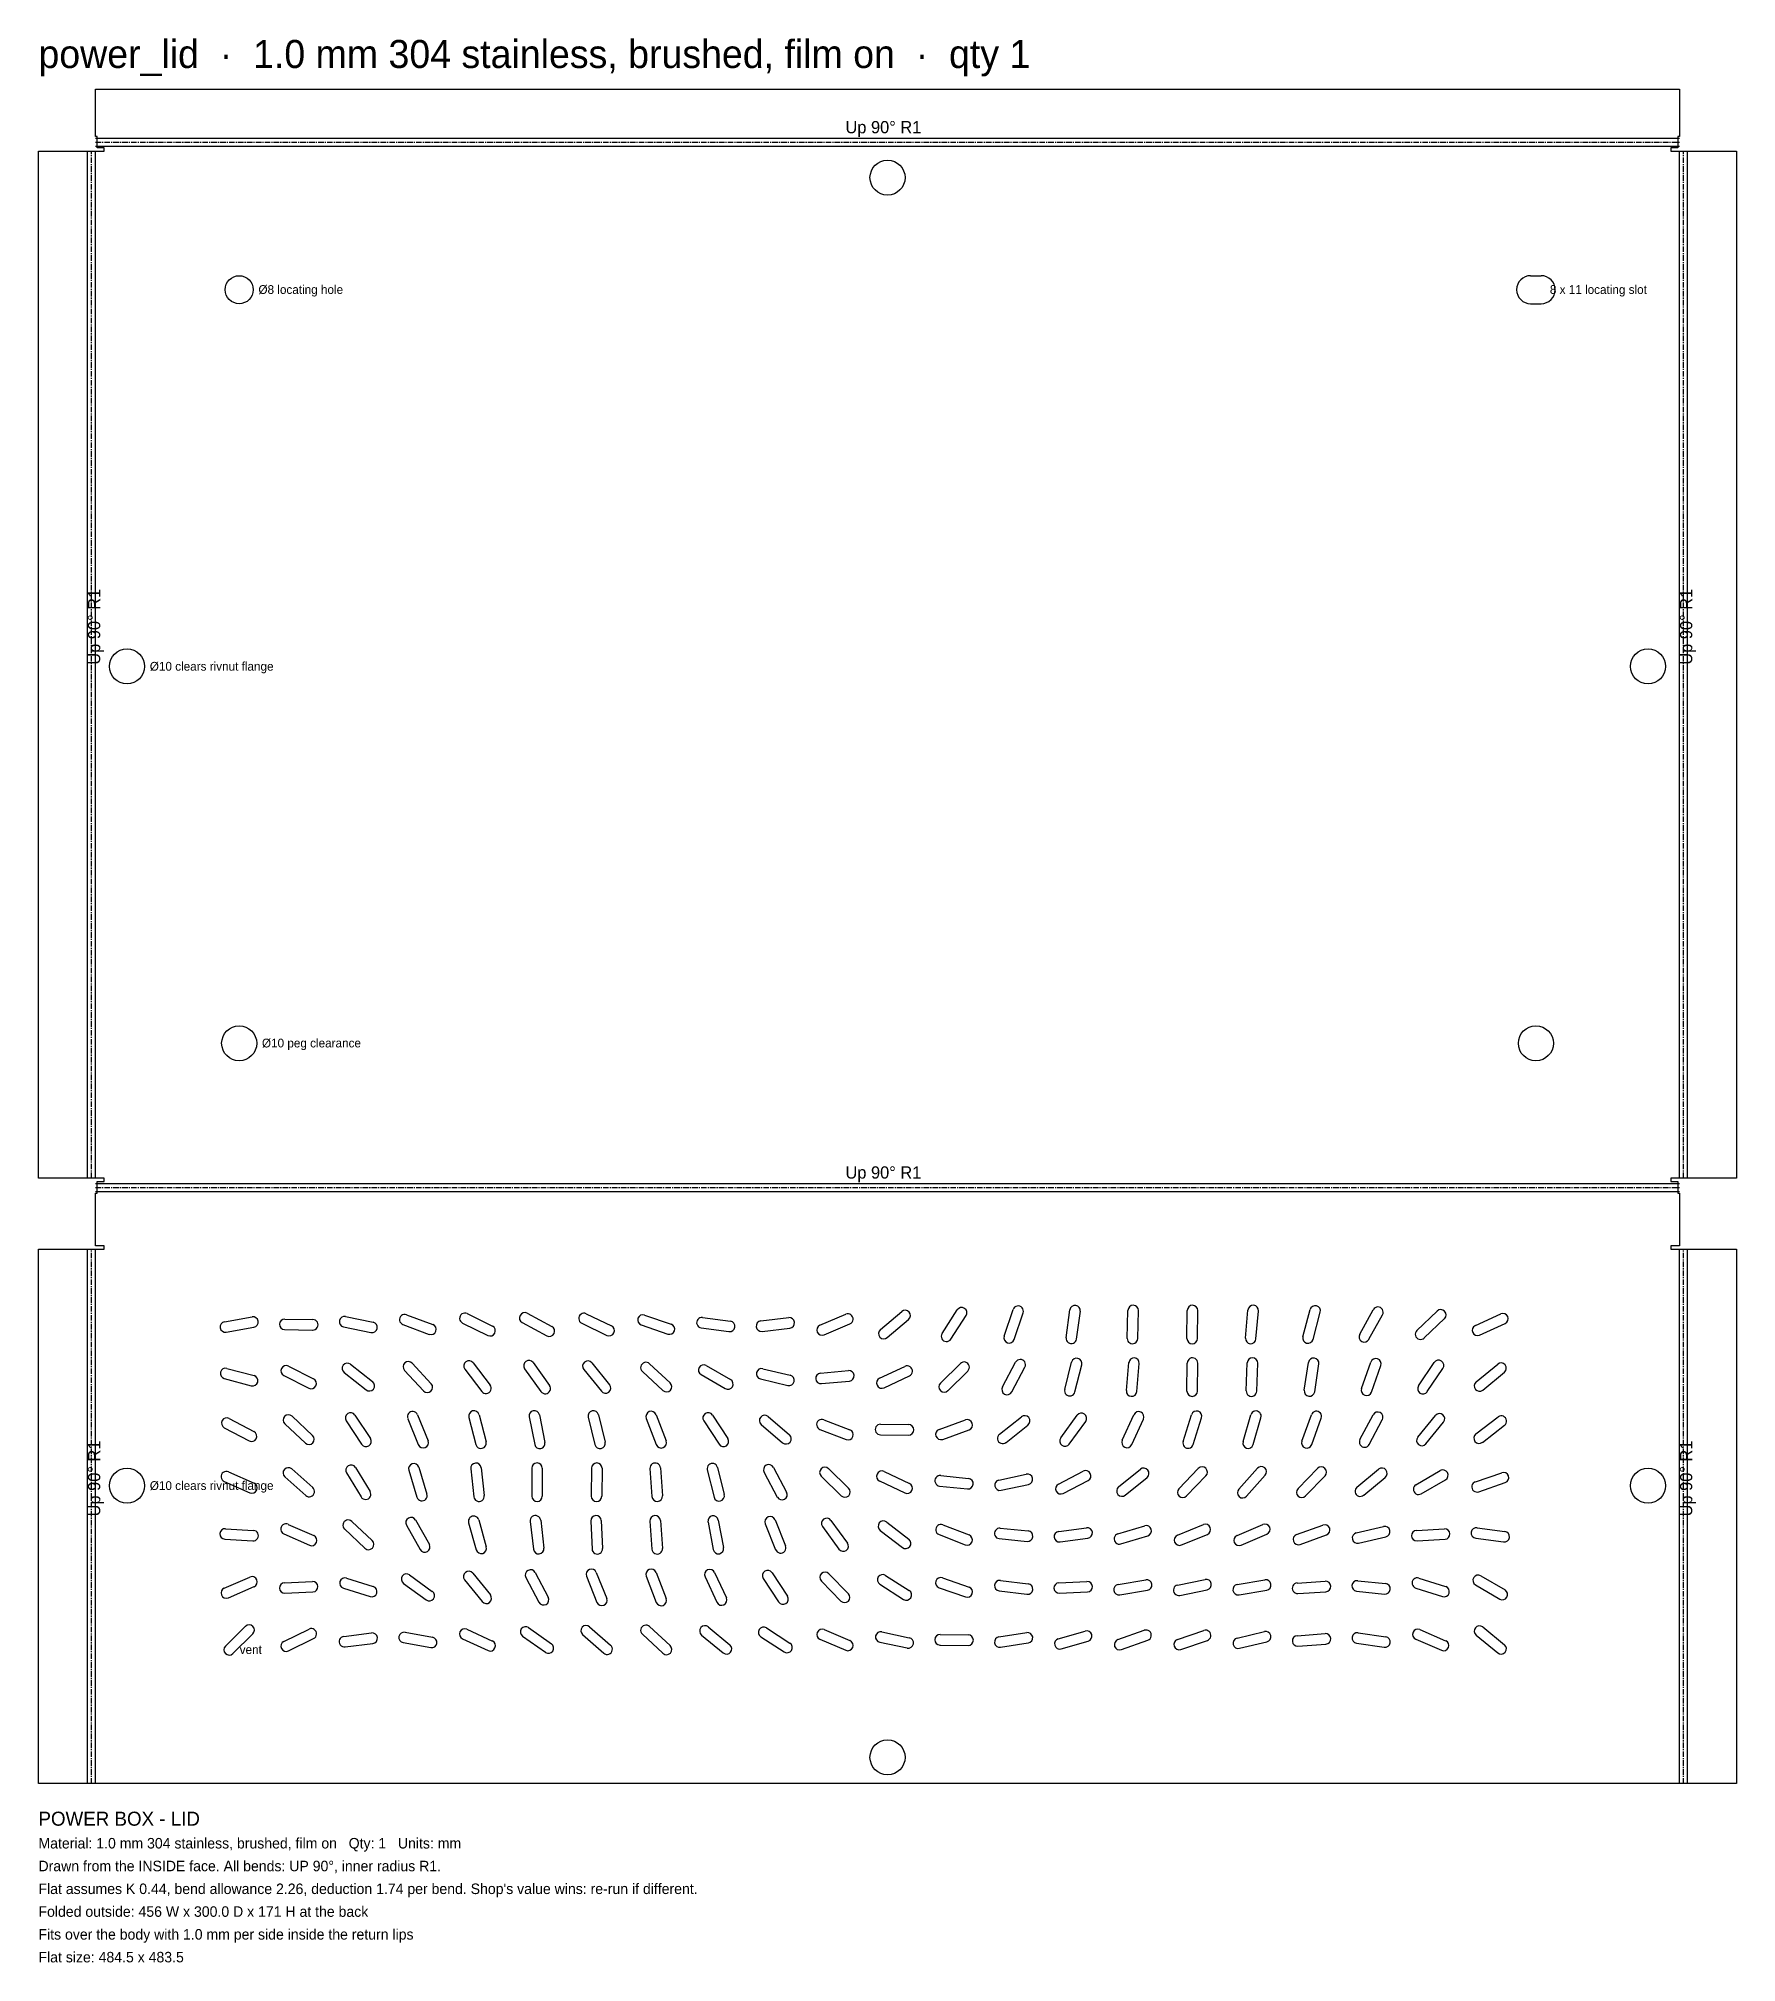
# Model space of a CAD drawing. Extents: x 0 to 1370, y -1092 to 53.
# Drawn here: x 886 to 1370, y -1081 to -532 of the extents above; entities that cross this region are included whole.
import ezdxf

# ---------------------------------------------------------------- set-up
doc = ezdxf.new("R2010")
doc.units = 0
doc.linetypes.add('CENTER2', pattern=[2.541, 1.587, -0.318, 0.318, -0.318])
for name, color, linetype in [('Bend Center', 1, 'CENTER2'), ('Bend Notes', 3, 'CONTINUOUS'), ('Leaders', 5, 'CONTINUOUS'), ('Part Labels', 2, 'Continuous'), ('Title', 7, 'CONTINUOUS'), ('Visible', 7, 'CONTINUOUS'), ('Visible Narrow', 8, 'CONTINUOUS')]:
    doc.layers.add(name, color=color, linetype=linetype)

msp = doc.modelspace()

# ---------------------------------------------------------------- texts
at = {"layer": 'Bend Notes'}
for p in [(1116.23, -559.27), (1116.23, -857.53)]:
    msp.add_text('Up 90%%D R1', height=3.5, dxfattribs=at).set_placement(p)
for p in [(903.59, -710.9), (1357.86, -710.9), (903.59, -953.92), (1357.86, -953.92)]:
    msp.add_text('Up 90%%D R1', height=3.5, rotation=90, dxfattribs=at).set_placement(p)
at = {"layer": 'Leaders'}
for s, p in [('%%c8 locating hole', (948.73, -605.1)), ('8 x 11 locating slot', (1317.23, -605.1)), ('%%c10 clears rivnut flange', (917.73, -712.6)), ('%%c10 peg clearance', (949.73, -820.1)), ('%%c10 clears rivnut flange', (917.73, -946.37)), ('vent', (943.38, -993.18))]:
    msp.add_text(s, height=2.5, dxfattribs=at).set_placement(p)
at = {"layer": 'Part Labels'}
msp.add_text('power_lid  ·  1.0 mm 304 stainless, brushed, film on  ·  qty 1', height=8, dxfattribs=at).set_placement((885.96, -540.64))
at = {"layer": 'Title'}
for s, height, p in [('POWER BOX - LID', 4, (885.96, -1042.17)), ('Material: 1.0 mm 304 stainless, brushed, film on   Qty: 1   Units: mm', 3, (885.96, -1048.67)), ('Drawn from the INSIDE face. All bends: UP 90%%D, inner radius R1.', 3, (885.96, -1055.17)), ("Flat assumes K 0.44, bend allowance 2.26, deduction 1.74 per bend. Shop's value wins: re-run if different.", 3, (885.96, -1061.67)), ('Folded outside: 456 W x 300.0 D x 171 H at the back', 3, (885.96, -1068.17)), ('Fits over the body with 1.0 mm per side inside the return lips', 3, (885.96, -1074.67)), ('Flat size: 484.5 x 483.5', 3, (885.96, -1081.17))]:
    msp.add_text(s, height=height, dxfattribs=at).set_placement(p)

# ---------------------------------------------------------------- linework, layer by layer
at = {"layer": 'Bend Center'}
for p, q in [((901.09, -857.4), (901.09, -564.4)), ((902.23, -561.77), (1354.23, -561.77)), ((1355.36, -857.4), (1355.36, -564.4)), ((902.23, -860.03), (1354.23, -860.03)), ((901.09, -1030.17), (901.09, -877.67)), ((1355.36, -1030.17), (1355.36, -877.67))]:
    msp.add_line(p, q, dxfattribs=at)
at = {"layer": 'Visible'}
for p, q in [((902.23, -560.14), (902.23, -546.64)), ((902.23, -546.64), (1354.23, -546.64)), ((1354.23, -546.64), (1354.23, -560.14)), ((885.96, -857.4), (885.96, -564.4)), ((885.96, -564.4), (899.46, -564.4)), ((899.46, -564.4), (899.96, -564.4)), ((899.96, -564.4), (902.23, -564.4)), ((902.73, -560.14), (902.23, -560.14)), ((902.23, -564.4), (904.73, -564.4)), ((902.73, -563.4), (902.73, -560.14)), ((904.73, -563.4), (902.73, -563.4)), ((904.73, -564.4), (904.73, -563.4)), ((1353.73, -563.4), (1351.73, -563.4)), ((1351.73, -563.4), (1351.73, -564.4)), ((1351.73, -564.4), (1354.23, -564.4)), ((1354.23, -560.14), (1353.73, -560.14)), ((1353.73, -560.14), (1353.73, -563.4)), ((1354.23, -564.4), (1356.49, -564.4)), ((1356.49, -564.4), (1356.99, -564.4)), ((1356.99, -564.4), (1370.49, -564.4)), ((1370.49, -564.4), (1370.49, -857.4)), ((1311.73, -599.9), (1314.73, -599.9)), ((1311.73, -607.9), (1314.73, -607.9)), ((899.46, -857.4), (885.96, -857.4)), ((899.96, -857.4), (899.46, -857.4)), ((902.23, -857.4), (899.96, -857.4)), ((904.73, -857.4), (902.23, -857.4)), ((902.23, -876.67), (902.23, -861.67)), ((902.23, -861.67), (902.73, -861.67)), ((902.73, -861.67), (902.73, -858.4)), ((902.73, -858.4), (904.73, -858.4)), ((904.73, -858.4), (904.73, -857.4)), ((1354.23, -857.4), (1351.73, -857.4)), ((1351.73, -857.4), (1351.73, -858.4)), ((1351.73, -858.4), (1353.73, -858.4)), ((1353.73, -858.4), (1353.73, -861.67)), ((1353.73, -861.67), (1354.23, -861.67)), ((1356.49, -857.4), (1354.23, -857.4)), ((1354.23, -861.67), (1354.23, -876.67)), ((1356.99, -857.4), (1356.49, -857.4)), ((1370.49, -857.4), (1356.99, -857.4)), ((885.96, -1030.17), (885.96, -877.67)), ((885.96, -877.67), (899.46, -877.67)), ((899.46, -877.67), (899.96, -877.67)), ((899.96, -877.67), (902.23, -877.67)), ((904.73, -876.67), (902.23, -876.67)), ((902.23, -877.67), (904.73, -877.67)), ((904.73, -877.67), (904.73, -876.67)), ((1354.23, -876.67), (1351.73, -876.67)), ((1351.73, -876.67), (1351.73, -877.67)), ((1351.73, -877.67), (1354.23, -877.67)), ((1354.23, -877.67), (1356.49, -877.67)), ((1356.49, -877.67), (1356.99, -877.67)), ((1356.99, -877.67), (1370.49, -877.67)), ((1370.49, -877.67), (1370.49, -1030.17)), ((939.03, -898.38), (946.9, -896.99)), ((939.55, -901.34), (947.43, -899.95)), ((956.25, -897.6), (964.25, -897.73)), ((973.01, -899.83), (980.84, -901.44)), ((973.61, -896.89), (981.45, -898.5)), ((989.95, -899.18), (997.45, -901.97)), ((991, -896.36), (998.5, -899.15)), ((1006.98, -898.74), (1014.15, -902.28)), ((1008.3, -896.05), (1015.48, -899.59)), ((1023.99, -898.59), (1031.04, -902.38)), ((1025.41, -895.95), (1032.46, -899.74)), ((1040.97, -898.78), (1048.17, -902.26)), ((1042.28, -896.07), (1049.48, -899.56)), ((1057.96, -899.29), (1065.53, -901.88)), ((1058.92, -896.45), (1066.5, -899.04)), ((1075.06, -900.11), (1082.99, -901.19)), ((1075.47, -897.14), (1083.39, -898.22)), ((1092.08, -898.14), (1100.03, -897.21)), ((1092.43, -901.12), (1100.37, -900.19)), ((1108.96, -899.36), (1116.31, -896.21)), ((1110.14, -902.12), (1117.49, -898.97)), ((1126.21, -900.63), (1132.29, -895.43)), ((1128.16, -902.91), (1134.24, -897.71)), ((1143.8, -901.71), (1148.14, -894.99)), ((1146.32, -903.34), (1150.66, -896.62)), ((1161.53, -902.48), (1164.07, -894.9)), ((1164.38, -903.43), (1166.92, -895.85)), ((1179.2, -902.93), (1180.28, -895)), ((1182.17, -903.33), (1183.25, -895.4)), ((1196.62, -903.12), (1196.83, -895.13)), ((1199.62, -903.2), (1199.83, -895.21)), ((1213.68, -903.15), (1213.77, -895.15)), ((1216.68, -903.18), (1216.77, -895.18)), ((1230.38, -903.02), (1231.09, -895.05)), ((1233.36, -903.28), (1234.08, -895.32)), ((1246.75, -902.65), (1248.8, -894.92)), ((1249.66, -903.42), (1251.7, -895.68)), ((1262.98, -901.94), (1266.85, -894.94)), ((1265.61, -903.39), (1269.47, -896.39)), ((1279.3, -900.84), (1285.09, -895.32)), ((1281.37, -903.01), (1287.16, -897.49)), ((1295.96, -899.44), (1303.26, -896.16)), ((1297.19, -902.17), (1304.49, -898.89)), ((956.2, -900.6), (964.2, -900.73)), ((957.34, -911.02), (964.47, -914.64)), ((975.01, -910.51), (981.3, -915.46)), ((992.61, -910.21), (998.04, -916.08)), ((1010.01, -910.07), (1014.83, -916.45)), ((1027.11, -910.04), (1031.78, -916.54)), ((1043.87, -910.11), (1048.91, -916.33)), ((1060.3, -910.35), (1066.18, -915.78)), ((1076.51, -910.87), (1083.44, -914.86)), ((1125.97, -914.51), (1133.21, -911.11)), ((1143.32, -915.9), (1149.02, -910.29)), ((1161.02, -916.99), (1164.79, -909.93)), ((1178.79, -917.67), (1180.76, -909.92)), ((1181.7, -918.41), (1183.66, -910.66)), ((1196.39, -918.02), (1197.07, -910.05)), ((1199.38, -918.28), (1200.06, -910.31)), ((1213.68, -918.15), (1213.77, -910.15)), ((1216.68, -918.18), (1216.77, -910.18)), ((1230.59, -918.11), (1230.86, -910.12)), ((1233.59, -918.21), (1233.86, -910.22)), ((1247.16, -917.9), (1248.33, -909.99)), ((1250.13, -918.34), (1251.29, -910.43)), ((1263.48, -917.44), (1266.14, -909.89)), ((1266.31, -918.44), (1268.97, -910.89)), ((1279.75, -916.65), (1284.21, -910.01)), ((1296.18, -915.55), (1302.36, -910.47)), ((938.97, -914.58), (946.7, -916.65)), ((939.75, -911.68), (947.48, -913.75)), ((955.98, -913.69), (963.11, -917.31)), ((973.15, -912.87), (979.44, -917.82)), ((990.41, -912.25), (995.84, -918.12)), ((1007.62, -911.88), (1012.44, -918.26)), ((1024.68, -911.79), (1029.34, -918.29)), ((1041.54, -912), (1046.58, -918.22)), ((1058.27, -912.56), (1064.15, -917.98)), ((1075.01, -913.47), (1081.94, -917.46)), ((1091.99, -914.69), (1099.76, -916.56)), ((1092.69, -911.77), (1100.47, -913.65)), ((1109.1, -913.04), (1117.07, -912.3)), ((1109.38, -916.03), (1117.35, -915.29)), ((1127.24, -917.22), (1134.48, -913.82)), ((1145.43, -918.04), (1151.13, -912.43)), ((1163.66, -918.4), (1167.43, -911.35)), ((1282.24, -918.32), (1286.7, -911.68)), ((1298.09, -917.87), (1304.27, -912.78)), ((940.41, -925.96), (947.46, -929.73)), ((956.27, -927.54), (962.14, -932.99)), ((958.31, -925.35), (964.18, -930.79)), ((973.77, -926.65), (978.18, -933.33)), ((976.27, -925), (980.68, -931.68)), ((991.33, -926.03), (994.34, -933.44)), ((994.11, -924.9), (997.12, -932.31)), ((1008.77, -925.67), (1010.78, -933.41)), ((1011.68, -924.92), (1013.68, -932.66)), ((1025.96, -925.55), (1027.55, -933.38)), ((1028.9, -924.95), (1030.49, -932.79)), ((1042.82, -925.63), (1044.71, -933.41)), ((1045.74, -924.92), (1047.63, -932.7)), ((1059.39, -925.97), (1062.26, -933.44)), ((1062.19, -924.89), (1065.06, -932.36)), ((1075.78, -926.65), (1080.17, -933.33)), ((1078.28, -925), (1082.68, -931.68)), ((1092.21, -927.72), (1098.3, -932.9)), ((1094.15, -925.43), (1100.25, -930.61)), ((1110.04, -926.32), (1117.5, -929.21)), ((1126.24, -927.62), (1134.24, -927.71)), ((1142.95, -929.11), (1150.48, -926.4)), ((1160.16, -930.49), (1166.42, -925.5)), ((1177.67, -931.54), (1182.34, -925.04)), ((1180.11, -933.29), (1184.78, -926.79)), ((1195.22, -932.2), (1198.5, -924.9)), ((1197.95, -933.43), (1201.23, -926.13)), ((1212.58, -932.52), (1215.01, -924.9)), ((1215.44, -933.43), (1217.87, -925.81)), ((1229.67, -932.59), (1231.9, -924.91)), ((1232.55, -933.43), (1234.79, -925.75)), ((1246.46, -932.42), (1249.17, -924.89)), ((1249.28, -933.44), (1252, -925.91)), ((1263.03, -932), (1266.77, -924.93)), ((1265.68, -933.4), (1269.42, -926.33)), ((1279.54, -931.32), (1284.59, -925.12)), ((1281.86, -933.21), (1286.92, -927.01)), ((1296.14, -930.4), (1302.49, -925.54)), ((938.99, -928.6), (946.05, -932.38)), ((1108.95, -929.12), (1116.41, -932.01)), ((1126.21, -930.62), (1134.21, -930.71)), ((1143.97, -931.93), (1151.5, -929.22)), ((1162.04, -932.83), (1168.29, -927.84)), ((1297.96, -932.79), (1304.31, -927.93)), ((938.96, -943.93), (946.29, -947.15)), ((940.17, -941.19), (947.49, -944.4)), ((956.24, -942.63), (962.22, -947.94)), ((958.23, -940.39), (964.21, -945.7)), ((973.86, -941.53), (978.03, -948.36)), ((976.42, -939.97), (980.59, -946.8)), ((991.63, -940.77), (993.95, -948.43)), ((994.5, -939.9), (996.82, -947.56)), ((1009.31, -940.35), (1010.16, -948.3)), ((1012.29, -940.03), (1013.14, -947.98)), ((1026.72, -940.17), (1026.73, -948.17)), ((1029.72, -940.16), (1029.73, -948.16)), ((1043.77, -940.15), (1043.68, -948.15)), ((1046.77, -940.18), (1046.68, -948.18)), ((1060.44, -940.28), (1061.02, -948.26)), ((1063.43, -940.07), (1064.01, -948.05)), ((1076.8, -940.65), (1078.74, -948.41)), ((1079.71, -939.92), (1081.65, -947.68)), ((1093.01, -941.35), (1096.79, -948.4)), ((1095.66, -939.93), (1099.44, -946.98)), ((1109.32, -942.44), (1115.03, -948.04)), ((1111.42, -940.29), (1117.13, -945.89)), ((1125.97, -943.81), (1133.2, -947.23)), ((1127.25, -941.1), (1134.48, -944.52)), ((1143.4, -942.26), (1151.36, -943.09)), ((1160, -943.54), (1167.82, -941.86)), ((1176.99, -944.68), (1184.08, -940.99)), ((1178.37, -947.34), (1185.47, -943.65)), ((1194.17, -945.52), (1200.39, -940.48)), ((1196.07, -947.85), (1202.28, -942.81)), ((1211.37, -946.01), (1216.92, -940.24)), ((1213.53, -948.09), (1219.08, -942.32)), ((1228.45, -946.16), (1233.76, -940.18)), ((1230.69, -948.15), (1236.01, -942.17)), ((1245.37, -946), (1250.93, -940.25)), ((1247.52, -948.08), (1253.09, -942.33)), ((1262.19, -945.56), (1268.36, -940.46)), ((1264.1, -947.87), (1270.27, -942.78)), ((1279.01, -944.87), (1285.93, -940.86)), ((1280.52, -947.47), (1287.44, -943.46)), ((1295.96, -944.04), (1303.52, -941.45)), ((1143.09, -945.25), (1151.05, -946.07)), ((1160.63, -946.47), (1168.45, -944.79)), ((1296.93, -946.88), (1304.5, -944.29)), ((993.57, -954.94), (997.5, -961.91)), ((1011.59, -954.91), (1013.75, -962.61)), ((1029.26, -955.02), (1030.17, -962.97)), ((1043.54, -955.24), (1043.91, -963.23)), ((1046.54, -955.1), (1046.91, -963.09)), ((1063.43, -955.07), (1064.01, -963.05)), ((1079.95, -954.96), (1081.45, -962.82)), ((1096.14, -954.89), (1099.1, -962.33)), ((1112.09, -955.05), (1116.79, -961.52)), ((939.14, -960.42), (947.13, -960.91)), ((939.33, -957.42), (947.31, -957.92)), ((955.96, -958.93), (963.28, -962.15)), ((957.17, -956.18), (964.49, -959.41)), ((973.29, -957.51), (979.11, -963)), ((975.34, -955.33), (981.17, -960.82)), ((990.96, -956.42), (994.88, -963.39)), ((1008.7, -955.72), (1010.86, -963.42)), ((1026.28, -955.36), (1027.19, -963.31)), ((1060.44, -955.28), (1061.02, -963.26)), ((1077.01, -955.52), (1078.5, -963.38)), ((1093.35, -956.01), (1096.31, -963.44)), ((1109.66, -956.81), (1114.36, -963.28)), ((1126.15, -957.9), (1132.47, -962.8)), ((1127.99, -955.53), (1134.31, -960.43)), ((1142.95, -959.12), (1150.41, -962.01)), ((1144.04, -956.32), (1151.5, -959.22)), ((1160.1, -960.26), (1168.06, -961.06)), ((1160.4, -957.27), (1168.36, -958.07)), ((1177.07, -958.19), (1185, -957.17)), ((1177.45, -961.16), (1185.38, -960.14)), ((1193.96, -958.89), (1201.62, -956.57)), ((1194.84, -961.76), (1202.49, -959.44)), ((1210.96, -959.29), (1218.36, -956.26)), ((1212.09, -962.07), (1219.5, -959.04)), ((1227.96, -959.36), (1235.31, -956.21)), ((1229.14, -962.12), (1236.49, -958.97)), ((1244.95, -959.11), (1252.48, -956.4)), ((1245.97, -961.94), (1253.5, -959.22)), ((1261.99, -958.6), (1269.79, -956.81)), ((1262.66, -961.52), (1270.46, -959.73)), ((1279.15, -957.9), (1287.13, -957.44)), ((1279.32, -960.89), (1287.31, -960.43)), ((1296.06, -960.12), (1303.99, -961.19)), ((1296.46, -957.15), (1304.39, -958.21)), ((938.96, -974.37), (946.31, -971.21)), ((973.86, -971.53), (981.49, -973.94)), ((991.87, -970.6), (998.34, -975.3)), ((1009.88, -970.11), (1014.9, -976.34)), ((1025.03, -971.33), (1028.77, -978.4)), ((1027.68, -969.93), (1031.42, -977)), ((1042.34, -971.01), (1045.33, -978.44)), ((1045.12, -969.89), (1048.11, -977.32)), ((1059.39, -970.97), (1062.26, -978.44)), ((1062.19, -969.89), (1065.06, -977.36)), ((1076.18, -971.17), (1079.56, -978.42)), ((1078.9, -969.91), (1082.28, -977.16)), ((1092.78, -971.64), (1097.16, -978.34)), ((1095.3, -970), (1099.67, -976.7)), ((1111.5, -970.26), (1117.1, -975.98)), ((1127.66, -970.75), (1134.4, -975.06)), ((1143.94, -971.43), (1151.5, -974.07)), ((1279.87, -971.52), (1287.49, -973.95)), ((1297.54, -970.84), (1304.43, -974.9)), ((940.14, -977.12), (947.49, -973.96)), ((956.16, -972.86), (964.15, -972.48)), ((956.3, -975.85), (964.29, -975.48)), ((972.96, -974.39), (980.59, -976.8)), ((990.11, -973.03), (996.58, -977.73)), ((1007.55, -971.99), (1012.57, -978.22)), ((1109.36, -972.36), (1114.95, -978.07)), ((1126.05, -973.27), (1132.79, -977.58)), ((1142.96, -974.26), (1150.51, -976.9)), ((1160.07, -975.17), (1168.01, -976.14)), ((1160.44, -972.19), (1168.38, -973.16)), ((1177.16, -972.87), (1185.15, -972.47)), ((1177.31, -975.86), (1185.3, -975.47)), ((1194.04, -973.33), (1201.93, -972.04)), ((1194.52, -976.29), (1202.41, -975)), ((1211.01, -973.5), (1218.84, -971.89)), ((1211.61, -976.44), (1219.45, -974.83)), ((1228.03, -973.35), (1235.92, -972.02)), ((1228.53, -976.31), (1236.42, -974.98)), ((1245.14, -972.92), (1253.13, -972.42)), ((1245.33, -975.91), (1253.31, -975.42)), ((1262.09, -975.25), (1270.05, -976.07)), ((1262.4, -972.26), (1270.36, -973.08)), ((1278.96, -974.38), (1286.58, -976.81)), ((1296.02, -973.43), (1302.91, -977.49)), ((939.33, -990.92), (945.01, -985.28)), ((941.44, -993.05), (947.12, -987.42)), ((955.97, -989.57), (963.17, -986.07)), ((973.07, -988.18), (981.01, -987.18)), ((990.55, -986.98), (998.43, -988.39)), ((1008.22, -986.13), (1015.49, -989.47)), ((1024.09, -988.08), (1030.63, -992.7)), ((1025.83, -985.63), (1032.36, -990.25)), ((1041.23, -987.65), (1047.24, -992.93)), ((1043.22, -985.4), (1049.22, -990.68)), ((1058.27, -987.55), (1064.15, -992.98)), ((1060.31, -985.35), (1066.18, -990.78)), ((1075.19, -987.77), (1081.35, -992.87)), ((1077.1, -985.46), (1083.26, -990.56)), ((1093.67, -985.74), (1100.4, -990.07)), ((1110.13, -986.22), (1117.49, -989.35)), ((1126.62, -986.87), (1134.45, -988.53)), ((1143.25, -987.61), (1151.25, -987.72)), ((1160.04, -988.3), (1167.95, -987.06)), ((1176.97, -988.83), (1184.66, -986.62)), ((1193.95, -989.08), (1201.5, -986.42)), ((1210.96, -989.03), (1218.53, -986.46)), ((1227.99, -988.64), (1235.76, -986.77)), ((1245.13, -987.97), (1253.1, -987.37)), ((1262.49, -987.1), (1270.4, -988.27)), ((1280.15, -986.2), (1287.49, -989.38)), ((1296.18, -987.79), (1302.37, -992.86)), ((1298.09, -985.47), (1304.27, -990.54)), ((957.29, -992.27), (964.48, -988.76)), ((973.44, -991.15), (981.38, -990.16)), ((990.02, -989.94), (997.9, -991.35)), ((1006.96, -988.86), (1014.24, -992.2)), ((1092.05, -988.26), (1098.78, -992.59)), ((1108.96, -988.98), (1116.32, -992.11)), ((1126, -989.8), (1133.83, -991.46)), ((1143.2, -990.61), (1151.2, -990.72)), ((1160.51, -991.27), (1168.41, -990.03)), ((1177.79, -991.71), (1185.48, -989.51)), ((1194.95, -991.91), (1202.5, -989.25)), ((1211.92, -991.87), (1219.5, -989.3)), ((1228.69, -991.56), (1236.47, -989.69)), ((1245.35, -990.96), (1253.33, -990.36)), ((1262.05, -990.06), (1269.96, -991.23)), ((1278.96, -988.95), (1286.3, -992.13)), ((899.96, -1030.17), (885.96, -1030.17)), ((902.23, -1030.17), (899.96, -1030.17)), ((1354.23, -1030.17), (902.23, -1030.17)), ((1356.49, -1030.17), (1354.23, -1030.17)), ((1370.49, -1030.17), (1356.49, -1030.17))]:
    msp.add_line(p, q, dxfattribs=at)
for centre, radius in [((1128.23, -571.9), 5), ((943.23, -603.9), 4), ((911.23, -711.4), 5), ((1345.23, -711.4), 5), ((943.23, -818.9), 5), ((1313.23, -818.9), 5), ((911.23, -945.17), 5), ((1345.23, -945.17), 5), ((1128.23, -1022.67), 5)]:
    msp.add_circle(centre, radius, dxfattribs=at)
for centre, radius, start, end in [((1311.73, -603.9), 4, 90, 270), ((1314.73, -603.9), 4, 270, 90), ((1149.4, -895.81), 1.5, 327.1333, 147.1333), ((1165.5, -895.37), 1.5, 341.4869, 161.4869), ((1181.76, -895.2), 1.5, 352.2746, 172.2746), ((1198.33, -895.17), 1.5, 358.4605, 178.4605), ((1215.27, -895.17), 1.5, 359.3976, 179.3976), ((1232.58, -895.18), 1.5, 354.8905, 174.8905), ((1250.25, -895.3), 1.5, 345.2149, 165.2149), ((1268.16, -895.66), 1.5, 331.0942, 151.0942), ((939.29, -899.86), 1.5, 100, 280), ((947.17, -898.47), 1.5, 280, 100), ((956.23, -899.1), 1.5, 89.0263, 269.0263), ((964.23, -899.23), 1.5, 269.0263, 89.0263), ((973.31, -898.36), 1.5, 78.4258, 258.4258), ((981.14, -899.97), 1.5, 258.4258, 78.4258), ((990.48, -897.77), 1.5, 69.5885, 249.5885), ((997.97, -900.56), 1.5, 249.5885, 69.5885), ((1007.64, -897.4), 1.5, 63.7277, 243.7277), ((1014.81, -900.94), 1.5, 243.7277, 63.7277), ((1024.7, -897.27), 1.5, 61.7589, 241.7589), ((1031.75, -901.06), 1.5, 241.7589, 61.7589), ((1041.62, -897.43), 1.5, 64.2083, 244.2083), ((1048.83, -900.91), 1.5, 244.2083, 64.2083), ((1058.44, -897.87), 1.5, 71.1577, 251.1577), ((1066.01, -900.46), 1.5, 251.1577, 71.1577), ((1075.26, -898.62), 1.5, 82.232, 262.232), ((1083.19, -899.71), 1.5, 262.232, 82.232), ((1092.25, -899.63), 1.5, 96.6309, 276.6309), ((1100.2, -898.7), 1.5, 276.6309, 96.6309), ((1109.55, -900.74), 1.5, 113.2005, 293.2005), ((1116.9, -897.59), 1.5, 293.2005, 113.2005), ((1133.27, -896.57), 1.5, 310.5405, 130.5405), ((1286.12, -896.41), 1.5, 313.6335, 133.6335), ((1296.58, -900.81), 1.5, 114.2183, 294.2183), ((1303.87, -897.52), 1.5, 294.2183, 114.2183), ((1127.19, -901.77), 1.5, 130.5405, 310.5405), ((1145.06, -902.53), 1.5, 147.1333, 327.1333), ((1162.96, -902.96), 1.5, 161.4869, 341.4869), ((1180.69, -903.13), 1.5, 172.2746, 352.2746), ((1198.12, -903.16), 1.5, 178.4605, 358.4605), ((1215.18, -903.17), 1.5, 179.3976, 359.3976), ((1231.87, -903.15), 1.5, 174.8905, 354.8905), ((1248.21, -903.03), 1.5, 165.2149, 345.2149), ((1264.29, -902.67), 1.5, 151.0942, 331.0942), ((1280.33, -901.93), 1.5, 133.6335, 313.6335), ((956.66, -912.35), 1.5, 63.063, 243.063), ((974.08, -911.69), 1.5, 51.8395, 231.8395), ((991.51, -911.23), 1.5, 42.7709, 222.7709), ((1008.81, -910.97), 1.5, 37.0736, 217.0736), ((1025.89, -910.92), 1.5, 35.6609, 215.6609), ((1042.71, -911.06), 1.5, 39.0507, 219.0507), ((1059.29, -911.45), 1.5, 47.311, 227.311), ((1075.76, -912.17), 1.5, 60.0475, 240.0475), ((1133.85, -912.46), 1.5, 295.1809, 115.1809), ((1150.08, -911.36), 1.5, 314.5499, 134.5499), ((1166.11, -910.64), 1.5, 331.865, 151.865), ((1182.21, -910.29), 1.5, 345.7558, 165.7558), ((1198.56, -910.18), 1.5, 355.1409, 175.1409), ((1215.27, -910.17), 1.5, 359.3261, 179.3261), ((1232.36, -910.17), 1.5, 358.0681, 178.0681), ((1249.81, -910.21), 1.5, 351.5949, 171.5949), ((1267.56, -910.39), 1.5, 340.5825, 160.5825), ((1285.46, -910.85), 1.5, 326.0904, 146.0904), ((1303.31, -911.62), 1.5, 309.4604, 129.4604), ((939.36, -913.13), 1.5, 75.042, 255.042), ((947.09, -915.2), 1.5, 255.042, 75.042), ((963.79, -915.98), 1.5, 243.063, 63.063), ((980.37, -916.64), 1.5, 231.8395, 51.8395), ((996.94, -917.1), 1.5, 222.7709, 42.7709), ((1013.64, -917.36), 1.5, 217.0736, 37.0736), ((1030.56, -917.42), 1.5, 215.6609, 35.6609), ((1047.75, -917.27), 1.5, 219.0507, 39.0507), ((1065.17, -916.88), 1.5, 227.311, 47.311), ((1082.69, -916.16), 1.5, 240.0475, 60.0475), ((1092.34, -913.23), 1.5, 76.4351, 256.4351), ((1100.11, -915.1), 1.5, 256.4351, 76.4351), ((1109.24, -914.53), 1.5, 95.291, 275.291), ((1117.21, -913.8), 1.5, 275.291, 95.291), ((1126.61, -915.87), 1.5, 115.1809, 295.1809), ((1144.38, -916.97), 1.5, 134.5499, 314.5499), ((1280.99, -917.49), 1.5, 146.0904, 326.0904), ((1297.14, -916.71), 1.5, 129.4604, 309.4604), ((1162.34, -917.69), 1.5, 151.865, 331.865), ((1180.24, -918.04), 1.5, 165.7558, 345.7558), ((1197.89, -918.15), 1.5, 175.1409, 355.1409), ((1215.18, -918.17), 1.5, 179.3261, 359.3261), ((1232.09, -918.16), 1.5, 178.0681, 358.0681), ((1248.64, -918.12), 1.5, 171.5949, 351.5949), ((1264.9, -917.94), 1.5, 160.5825, 340.5825), ((939.7, -927.28), 1.5, 61.8501, 241.8501), ((957.29, -926.44), 1.5, 47.1398, 227.1398), ((975.02, -925.83), 1.5, 33.4196, 213.4196), ((992.72, -925.46), 1.5, 22.1254, 202.1254), ((1010.22, -925.29), 1.5, 14.5066, 194.5066), ((1027.43, -925.25), 1.5, 11.5047, 191.5047), ((1044.28, -925.28), 1.5, 13.6612, 193.6612), ((1060.79, -925.43), 1.5, 21.062, 201.062), ((1077.03, -925.82), 1.5, 33.3254, 213.3254), ((1093.18, -926.57), 1.5, 49.6337, 229.6337), ((1109.5, -927.72), 1.5, 68.8049, 248.8049), ((1126.23, -929.12), 1.5, 89.4001, 269.4001), ((1134.23, -929.21), 1.5, 269.4001, 89.4001), ((1150.99, -927.81), 1.5, 289.8541, 109.8541), ((1167.35, -926.67), 1.5, 308.6179, 128.6179), ((1183.56, -925.92), 1.5, 324.2998, 144.2998), ((1199.87, -925.52), 1.5, 335.7919, 155.7919), ((1216.44, -925.35), 1.5, 342.3691, 162.3691), ((1233.35, -925.33), 1.5, 343.7528, 163.7528), ((1250.59, -925.4), 1.5, 340.1321, 160.1321), ((1268.1, -925.63), 1.5, 332.1411, 152.1411), ((1285.75, -926.07), 1.5, 320.7946, 140.7946), ((1303.4, -926.74), 1.5, 307.3883, 127.3883), ((946.75, -931.05), 1.5, 241.8501, 61.8501), ((963.16, -931.89), 1.5, 227.1398, 47.1398), ((979.43, -932.5), 1.5, 213.4196, 33.4196), ((995.73, -932.87), 1.5, 202.1254, 22.1254), ((1012.23, -933.04), 1.5, 194.5066, 14.5066), ((1029.02, -933.09), 1.5, 191.5047, 11.5047), ((1046.17, -933.05), 1.5, 193.6612, 13.6612), ((1063.66, -932.9), 1.5, 201.062, 21.062), ((1081.42, -932.51), 1.5, 213.3254, 33.3254), ((1099.27, -931.76), 1.5, 229.6337, 49.6337), ((1116.96, -930.61), 1.5, 248.8049, 68.8049), ((1143.46, -930.52), 1.5, 109.8541, 289.8541), ((1161.1, -931.66), 1.5, 128.6179, 308.6179), ((1178.89, -932.41), 1.5, 144.2998, 324.2998), ((1196.59, -932.81), 1.5, 155.7919, 335.7919), ((1214.01, -932.98), 1.5, 162.3691, 342.3691), ((1231.11, -933.01), 1.5, 163.7528, 343.7528), ((1247.87, -932.93), 1.5, 160.1321, 340.1321), ((1264.36, -932.7), 1.5, 152.1411, 332.1411), ((1280.7, -932.27), 1.5, 140.7946, 320.7946), ((1297.05, -931.59), 1.5, 127.3883, 307.3883), ((1010.8, -940.19), 1.5, 6.1174, 186.1174), ((1028.22, -940.17), 1.5, 0.0917, 180.0917), ((1045.27, -940.17), 1.5, 359.3924, 179.3924), ((1061.94, -940.18), 1.5, 4.1476, 184.1476), ((939.56, -942.56), 1.5, 66.3231, 246.3231), ((957.24, -941.51), 1.5, 48.3767, 228.3767), ((975.14, -940.75), 1.5, 31.4022, 211.4022), ((993.06, -940.34), 1.5, 16.8835, 196.8835), ((1078.26, -940.28), 1.5, 14.0146, 194.0146), ((1094.34, -940.64), 1.5, 28.2107, 208.2107), ((1110.37, -941.37), 1.5, 45.5853, 225.5853), ((1126.61, -942.46), 1.5, 64.7258, 244.7258), ((1143.25, -943.75), 1.5, 84.0885, 264.0885), ((1151.2, -944.58), 1.5, 264.0885, 84.0885), ((1160.32, -945.01), 1.5, 102.1404, 282.1404), ((1168.14, -943.32), 1.5, 282.1404, 102.1404), ((1184.77, -942.32), 1.5, 297.5005, 117.5005), ((1201.33, -941.64), 1.5, 309.0653, 129.0653), ((1218, -941.28), 1.5, 316.1088, 136.1088), ((1234.88, -941.18), 1.5, 318.3456, 138.3456), ((1252.01, -941.29), 1.5, 315.9521, 135.9521), ((1269.31, -941.62), 1.5, 309.5444, 129.5444), ((1286.69, -942.16), 1.5, 300.1141, 120.1141), ((1296.44, -945.46), 1.5, 108.9284, 288.9284), ((1304.01, -942.87), 1.5, 288.9284, 108.9284), ((946.89, -945.77), 1.5, 246.3231, 66.3231), ((963.22, -946.82), 1.5, 228.3767, 48.3767), ((979.31, -947.58), 1.5, 211.4022, 31.4022), ((995.39, -947.99), 1.5, 196.8835, 16.8835), ((1011.65, -948.14), 1.5, 186.1174, 6.1174), ((1028.23, -948.17), 1.5, 180.0917, 0.0917), ((1045.18, -948.17), 1.5, 179.3924, 359.3924), ((1062.52, -948.16), 1.5, 184.1476, 4.1476), ((1080.19, -948.05), 1.5, 194.0146, 14.0146), ((1098.12, -947.69), 1.5, 208.2107, 28.2107), ((1116.08, -946.96), 1.5, 225.5853, 45.5853), ((1133.84, -945.87), 1.5, 244.7258, 64.7258), ((1177.68, -946.01), 1.5, 117.5005, 297.5005), ((1195.12, -946.69), 1.5, 129.0653, 309.0653), ((1212.45, -947.05), 1.5, 136.1088, 316.1088), ((1229.57, -947.15), 1.5, 138.3456, 318.3456), ((1246.44, -947.04), 1.5, 135.9521, 315.9521), ((1263.14, -946.71), 1.5, 129.5444, 309.5444), ((1279.77, -946.17), 1.5, 120.1141, 300.1141), ((974.32, -956.42), 1.5, 46.6896, 226.6896), ((992.26, -955.68), 1.5, 29.3892, 209.3892), ((1010.15, -955.31), 1.5, 15.6571, 195.6571), ((1027.77, -955.19), 1.5, 6.5251, 186.5251), ((1045.04, -955.17), 1.5, 2.6246, 182.6246), ((1061.94, -955.18), 1.5, 4.1311, 184.1311), ((1078.48, -955.24), 1.5, 10.7496, 190.7496), ((1094.74, -955.45), 1.5, 21.7453, 201.7453), ((1110.87, -955.93), 1.5, 36.0147, 216.0147), ((1127.07, -956.71), 1.5, 52.191, 232.191), ((939.23, -958.92), 1.5, 86.4609, 266.4609), ((947.22, -959.41), 1.5, 266.4609, 86.4609), ((956.57, -957.55), 1.5, 66.2207, 246.2207), ((963.89, -960.78), 1.5, 246.2207, 66.2207), ((1133.39, -961.62), 1.5, 232.191, 52.191), ((1143.5, -957.72), 1.5, 68.7741, 248.7741), ((1150.95, -960.61), 1.5, 248.7741, 68.7741), ((1160.25, -958.77), 1.5, 84.2719, 264.2719), ((1168.21, -959.56), 1.5, 264.2719, 84.2719), ((1177.26, -959.68), 1.5, 97.3409, 277.3409), ((1185.19, -958.65), 1.5, 277.3409, 97.3409), ((1194.4, -960.33), 1.5, 106.9116, 286.9116), ((1202.05, -958), 1.5, 286.9116, 106.9116), ((1211.52, -960.68), 1.5, 112.2874, 292.2874), ((1218.93, -957.65), 1.5, 292.2874, 112.2874), ((1228.55, -960.74), 1.5, 113.2071, 293.2071), ((1235.9, -957.59), 1.5, 293.2071, 113.2071), ((1245.46, -960.52), 1.5, 109.8668, 289.8668), ((1252.99, -957.81), 1.5, 289.8668, 109.8668), ((1262.33, -960.06), 1.5, 102.8965, 282.8965), ((1270.13, -958.27), 1.5, 282.8965, 102.8965), ((1279.23, -959.4), 1.5, 93.2959, 273.2959), ((1287.22, -958.94), 1.5, 273.2959, 93.2959), ((1296.26, -958.63), 1.5, 82.3349, 262.3349), ((1304.19, -959.7), 1.5, 262.3349, 82.3349), ((980.14, -961.91), 1.5, 226.6896, 46.6896), ((996.19, -962.65), 1.5, 209.3892, 29.3892), ((1012.31, -963.02), 1.5, 195.6571, 15.6571), ((1028.68, -963.14), 1.5, 186.5251, 6.5251), ((1045.41, -963.16), 1.5, 182.6246, 2.6246), ((1062.51, -963.16), 1.5, 184.1311, 4.1311), ((1079.97, -963.1), 1.5, 190.7496, 10.7496), ((1097.71, -962.88), 1.5, 201.7453, 21.7453), ((1115.58, -962.4), 1.5, 216.0147, 36.0147), ((946.9, -972.59), 1.5, 293.2589, 113.2589), ((973.41, -972.96), 1.5, 72.446, 252.446), ((990.99, -971.82), 1.5, 54.0505, 234.0505), ((1008.72, -971.05), 1.5, 38.8602, 218.8602), ((1026.35, -970.63), 1.5, 27.9282, 207.9282), ((1043.73, -970.45), 1.5, 21.9126, 201.9126), ((1060.79, -970.43), 1.5, 21.0199, 201.0199), ((1077.54, -970.54), 1.5, 24.9904, 204.9904), ((1094.04, -970.82), 1.5, 33.1285, 213.1285), ((1110.43, -971.31), 1.5, 44.3726, 224.3726), ((1126.86, -972.01), 1.5, 57.4005, 237.4005), ((1143.45, -972.85), 1.5, 70.7585, 250.7585), ((1279.41, -972.95), 1.5, 72.3317, 252.3317), ((1296.78, -972.14), 1.5, 59.4991, 239.4991), ((939.55, -975.75), 1.5, 113.2589, 293.2589), ((956.23, -974.35), 1.5, 92.6929, 272.6929), ((964.22, -973.98), 1.5, 272.6929, 92.6929), ((981.04, -975.37), 1.5, 252.446, 72.446), ((997.46, -976.51), 1.5, 234.0505, 54.0505), ((1013.74, -977.28), 1.5, 218.8602, 38.8602), ((1030.1, -977.7), 1.5, 207.9282, 27.9282), ((1080.92, -977.79), 1.5, 204.9904, 24.9904), ((1098.41, -977.52), 1.5, 213.1285, 33.1285), ((1116.02, -977.02), 1.5, 224.3726, 44.3726), ((1133.6, -976.32), 1.5, 237.4005, 57.4005), ((1151, -975.48), 1.5, 250.7585, 70.7585), ((1160.26, -973.68), 1.5, 83.002, 263.002), ((1168.2, -974.65), 1.5, 263.002, 83.002), ((1177.23, -974.36), 1.5, 92.8354, 272.8354), ((1185.22, -973.97), 1.5, 272.8354, 92.8354), ((1194.28, -974.81), 1.5, 99.2369, 279.2369), ((1202.17, -973.52), 1.5, 279.2369, 99.2369), ((1211.31, -974.97), 1.5, 101.5563, 281.5563), ((1219.14, -973.36), 1.5, 281.5563, 101.5563), ((1228.28, -974.83), 1.5, 99.5779, 279.5779), ((1236.17, -973.5), 1.5, 279.5779, 99.5779), ((1245.23, -974.41), 1.5, 93.5401, 273.5401), ((1253.22, -973.92), 1.5, 273.5401, 93.5401), ((1262.25, -973.76), 1.5, 84.1127, 264.1127), ((1270.2, -974.58), 1.5, 264.1127, 84.1127), ((1287.04, -975.38), 1.5, 252.3317, 72.3317), ((1303.67, -976.2), 1.5, 239.4991, 59.4991), ((1046.72, -977.88), 1.5, 201.9126, 21.9126), ((1063.66, -977.9), 1.5, 201.0199, 21.0199), ((946.07, -986.35), 1.5, 314.7347, 134.7347), ((963.82, -987.41), 1.5, 295.9564, 115.9564), ((973.26, -989.66), 1.5, 97.1546, 277.1546), ((981.19, -988.67), 1.5, 277.1546, 97.1546), ((990.29, -988.46), 1.5, 79.8404, 259.8404), ((1007.59, -987.5), 1.5, 65.3515, 245.3515), ((1024.96, -986.86), 1.5, 54.7308, 234.7308), ((1042.22, -986.52), 1.5, 48.6318, 228.6318), ((1059.29, -986.45), 1.5, 47.2621, 227.2621), ((1076.15, -986.61), 1.5, 50.3693, 230.3693), ((1092.86, -987), 1.5, 57.2703, 237.2703), ((1109.55, -987.6), 1.5, 66.9217, 246.9217), ((1126.31, -988.34), 1.5, 78.0249, 258.0249), ((1143.23, -989.11), 1.5, 89.1544, 269.1544), ((1151.23, -989.22), 1.5, 269.1544, 89.1544), ((1168.18, -988.55), 1.5, 278.8986, 98.8986), ((1185.07, -988.06), 1.5, 285.9985, 105.9985), ((1202, -987.83), 1.5, 289.4727, 109.4727), ((1219.01, -987.88), 1.5, 288.7141, 108.7141), ((1236.11, -988.23), 1.5, 283.5522, 103.5522), ((1245.24, -989.46), 1.5, 94.2724, 274.2724), ((1253.21, -988.87), 1.5, 274.2724, 94.2724), ((1262.27, -988.58), 1.5, 81.5922, 261.5922), ((1279.56, -987.58), 1.5, 66.5955, 246.5955), ((1297.13, -986.63), 1.5, 50.6317, 230.6317), ((940.38, -991.98), 1.5, 134.7347, 314.7347), ((956.63, -990.92), 1.5, 115.9564, 295.9564), ((998.16, -989.87), 1.5, 259.8404, 79.8404), ((1014.86, -990.83), 1.5, 245.3515, 65.3515), ((1031.49, -991.48), 1.5, 234.7308, 54.7308), ((1048.23, -991.81), 1.5, 228.6318, 48.6318), ((1065.16, -991.88), 1.5, 227.2621, 47.2621), ((1082.31, -991.72), 1.5, 230.3693, 50.3693), ((1099.59, -991.33), 1.5, 237.2703, 57.2703), ((1116.91, -990.73), 1.5, 246.9217, 66.9217), ((1134.14, -990), 1.5, 258.0249, 78.0249), ((1160.27, -989.78), 1.5, 98.8986, 278.8986), ((1177.38, -990.27), 1.5, 105.9985, 285.9985), ((1194.45, -990.5), 1.5, 109.4727, 289.4727), ((1211.44, -990.45), 1.5, 108.7141, 288.7141), ((1228.34, -990.1), 1.5, 103.5522, 283.5522), ((1270.18, -989.75), 1.5, 261.5922, 81.5922), ((1286.9, -990.75), 1.5, 246.5955, 66.5955), ((1303.32, -991.7), 1.5, 230.6317, 50.6317)]:
    msp.add_arc(centre, radius, start, end, dxfattribs=at)
at = {"layer": 'Visible Narrow'}
for p, q in [((899.96, -857.4), (899.96, -564.4)), ((902.23, -560.64), (1354.23, -560.64)), ((902.23, -562.9), (1354.23, -562.9)), ((902.23, -857.4), (902.23, -564.4)), ((1354.23, -857.4), (1354.23, -564.4)), ((1356.49, -857.4), (1356.49, -564.4)), ((902.23, -858.9), (1354.23, -858.9)), ((902.23, -861.17), (1354.23, -861.17)), ((899.96, -1030.17), (899.96, -877.67)), ((902.23, -1030.17), (902.23, -877.67)), ((1354.23, -1030.17), (1354.23, -877.67)), ((1356.49, -1030.17), (1356.49, -877.67))]:
    msp.add_line(p, q, dxfattribs=at)

msp.set_redraw_order([(e.dxf.handle, doc.entitydb.next_handle()) for e in msp.query("TEXT MTEXT ATTDEF DIMENSION ARC_DIMENSION")])  # texts and dimensions are drawn at this point

doc.saveas('drawing.dxf')
